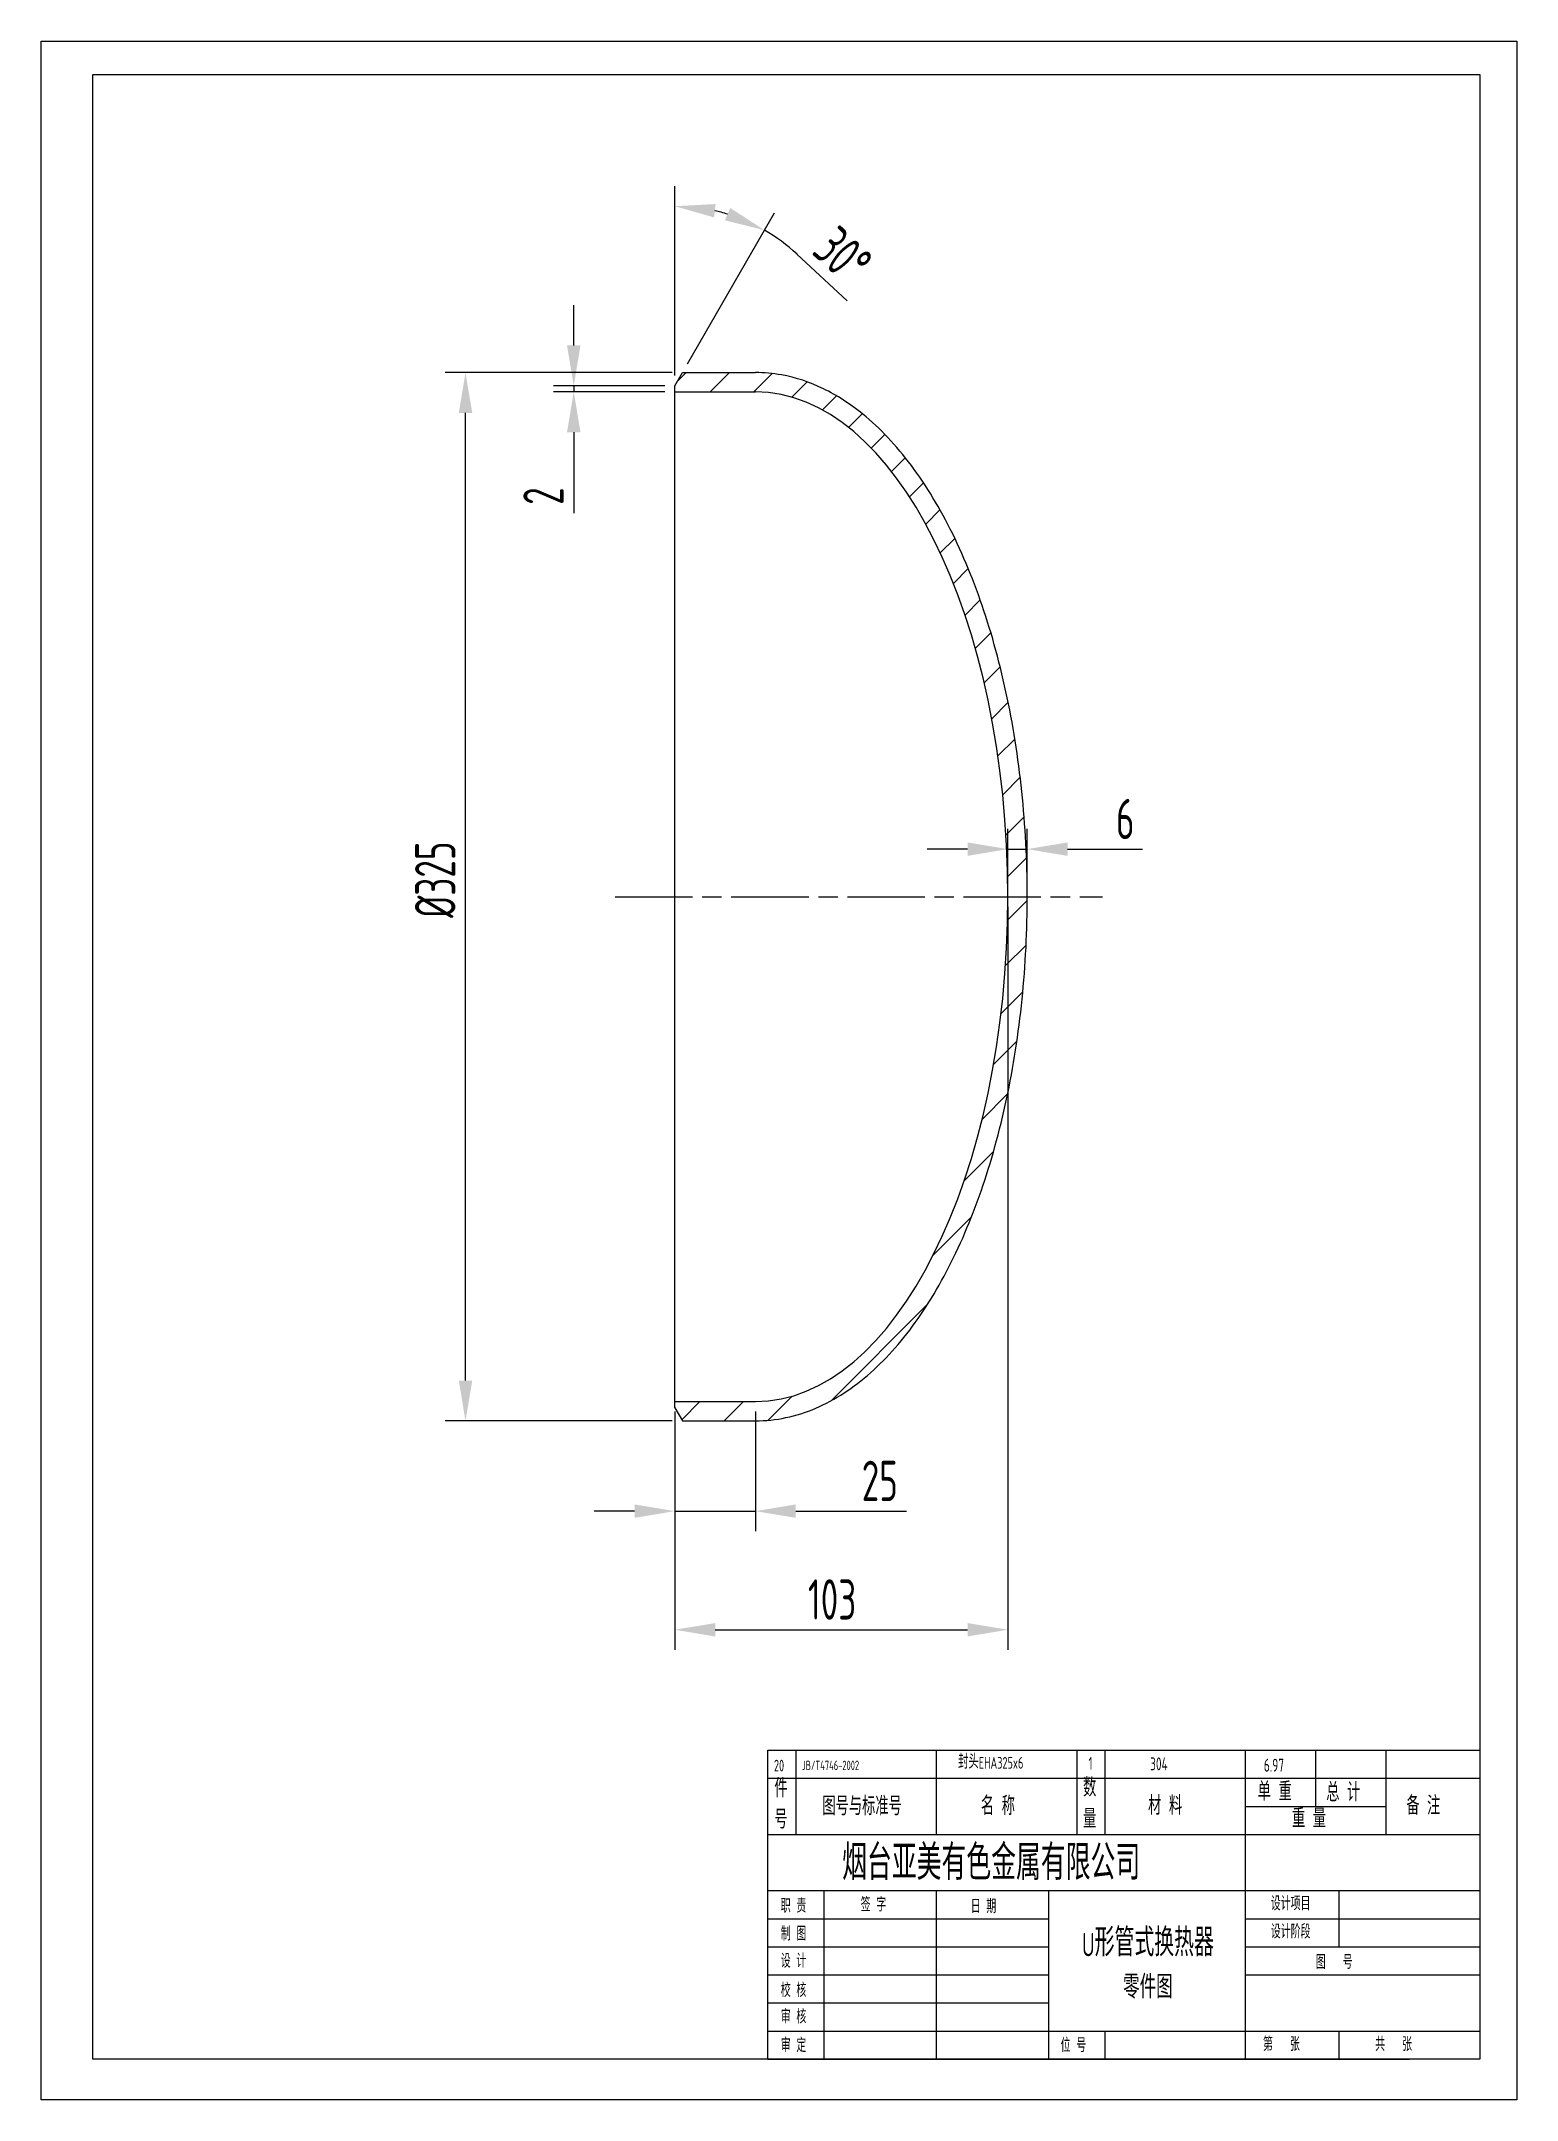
# Model space of a CAD drawing. Extents: x 1875 to 8428, y 2369 to 7964.
# Drawn here: x 6410 to 6868, y 2371 to 3009 of the extents above; entities that cross this region are included whole.
import ezdxf

# ---------------------------------------------------------------- set-up
doc = ezdxf.new("R2010")
doc.units = 0
doc.linetypes.add('ACAD_ISO08W100', pattern=[36, 24, -3, 6, -3])
doc.layers.get('DEFPOINTS').update_dxf_attribs({"linetype": 'CONTINUOUS'})
for name, color, linetype in [('中心线', 1, 'ACAD_ISO08W100'), ('实线', 6, 'CONTINUOUS'), ('文本', 4, 'CONTINUOUS'), ('标注', 3, 'CONTINUOUS')]:
    doc.layers.add(name, color=color, linetype=linetype)
doc.styles.get("Standard").update_dxf_attribs({"font": 'isocp.shx', "width": 0.707, "bigfont": 'hztxt.shx'})
doc.dimstyles.new('ISO-25', dxfattribs={"dimtxt": 2.5, "dimasz": 2.5, "dimexe": 1.25, "dimexo": 0.625, "dimtad": 1, "dimtxsty": 'STANDARD', "dimcen": 2.5, "dimazin": 3, "dimtfac": 1, "dimtmove": 0, "dimatfit": 3})

msp = doc.modelspace()

# ---------------------------------------------------------------- texts
at = {"layer": '文本'}
for s, insert, char_height, width, attachment_point in [('20', (6637.489, 2476.649), 3.6288, 11.67825, 1), ('{\\H0.8333x;\\W5.3588; \\W0.707;封头\\H0.8x;EHA325x6}', (6680.656, 2478.41), 5.4432, 72.07799, 1), ('1', (6734.985, 2477.497), 4, 21.38125, 1), ('304', (6754.09, 2477.383), 4, 89.92699, 1), ('6.97', (6789.329, 2476.955), 4, 83.00953, 1), ('件\\P号', (6637.614, 2470.8), 5.806, 7.95157, 1), ('JB/T4746-2002', (6646.193, 2476.36), 2.90304, 43.46681, 1), ('数\\P量', (6733.29, 2471.005), 5.806, 7.95157, 1), ('单 重', (6787.407, 2469.744), 5.8061, 59.49103, 1), ('总 计', (6808.658, 2469.513), 5.8061, 59.49103, 1), ('图号与标准号', (6652.495, 2465.243), 5.8061, 42.28311, 1), ('名 称', (6701.618, 2465.288), 5.8061, 59.49103, 1), ('材 料', (6753.449, 2465.388), 5.8061, 59.49103, 1), ('备 注', (6833.463, 2465.388), 5.8061, 59.49103, 1), ('重 量', (6798.032, 2461.432), 5.8061, 59.49103, 1), ('烟台亚美有色金属有限公司', (6658.631, 2450.262), 10.8864, 148.05504, 1), ('职 责', (6639.598, 2433.579), 4.3546, 28.30187, 1), ('签 字', (6664.362, 2433.974), 4.3546, 23.63471, 1), ('日 期', (6698.467, 2433.412), 4.3546, 23.91607, 1), ('设计项目', (6791.473, 2434.307), 4.3546, 29.0304, 1), ('设计阶段', (6791.473, 2425.598), 4.3546, 29.0304, 1), ('制 图', (6639.598, 2424.935), 4.3546, 28.30187, 1), ('{\\H0.8267x;U}形管式换热器\\P{\\H0.8333x;零件图}', (6753.392, 2424.416), 8.70912, 58.39624, 2), ('设 计', (6639.598, 2416.513), 4.3546, 28.30187, 1), ('图   号', (6805.412, 2416.16), 4.3546, 59.49103, 1), ('校 核', (6639.598, 2407.426), 4.3546, 28.30187, 1), ('审 核', (6639.598, 2399.226), 4.3546, 28.30187, 1), ('审 定', (6639.598, 2390.36), 4.3546, 28.30187, 1), ('位 号', (6726.34, 2390.345), 4.3546, 16.2908, 1), ('第   张', (6789.049, 2390.694), 4.3546, 59.49103, 1), ('共   张', (6823.834, 2390.694), 4.3546, 59.49103, 1)]:
    msp.add_mtext(s, dxfattribs=dict(at, insert=insert, char_height=char_height, width=width, attachment_point=attachment_point))

# ---------------------------------------------------------------- blocks, each defined once
blk = doc.blocks.new('*D111')
at = {"layer": 'DEFPOINTS', "color": 0}
for p in [(6541.89, 2906.72), (6609.1, 2906.72), (6609.1, 2581.72)]:
    blk.add_point(p, dxfattribs=at)
at = {"layer": '标注', "color": 3}
for p, q in [((6605.98, 2906.72), (6535.64, 2906.72)), ((6541.89, 2594.22), (6541.89, 2894.22)), ((6605.98, 2581.72), (6535.64, 2581.72))]:
    blk.add_line(p, q, dxfattribs=at)
for points in [[(6539.81, 2894.22), (6543.98, 2894.22), (6541.89, 2906.72)], [(6539.81, 2594.22), (6543.98, 2594.22), (6541.89, 2581.72)]]:
    blk.add_solid(points, dxfattribs=at)
at = {"layer": '标注', "color": 4, "insert": (6532.52, 2749.5), "char_height": 12.5, "attachment_point": 5, "rotation": 90}
blk.add_mtext('%%c325', dxfattribs=at)
blk = doc.blocks.new('*D112')
at = {"layer": 'DEFPOINTS', "color": 0}
for p in [(6575.44, 2900.72), (6606.75, 2902.64), (6606.75, 2900.72)]:
    blk.add_point(p, dxfattribs=at)
at = {"layer": '标注', "color": 3}
for p, q in [((6575.44, 2915.14), (6575.44, 2927.64)), ((6603.62, 2902.64), (6569.19, 2902.64)), ((6603.62, 2900.72), (6569.19, 2900.72)), ((6575.44, 2902.64), (6575.44, 2900.72)), ((6575.44, 2888.22), (6575.44, 2863.16))]:
    blk.add_line(p, q, dxfattribs=at)
for points in [[(6573.35, 2915.14), (6577.52, 2915.14), (6575.44, 2902.64)], [(6573.35, 2888.22), (6577.52, 2888.22), (6575.44, 2900.72)]]:
    blk.add_solid(points, dxfattribs=at)
at = {"layer": '标注', "color": 4, "insert": (6566.06, 2868.43), "char_height": 12.5, "attachment_point": 5, "rotation": 90}
blk.add_mtext('2', dxfattribs=at)
blk = doc.blocks.new('*D113')
at = {"layer": 'DEFPOINTS', "color": 0}
for p in [(6716, 2758.97), (6710, 2744.22), (6716, 2744.22)]:
    blk.add_point(p, dxfattribs=at)
at = {"layer": '标注', "color": 3}
for p, q in [((6710, 2747.34), (6710, 2765.22)), ((6716, 2747.34), (6716, 2765.22)), ((6697.5, 2758.97), (6685, 2758.97)), ((6710, 2758.97), (6716, 2758.97)), ((6728.5, 2758.97), (6751.75, 2758.97))]:
    blk.add_line(p, q, dxfattribs=at)
for points in [[(6697.5, 2761.05), (6697.5, 2756.89), (6710, 2758.97)], [(6728.5, 2761.05), (6728.5, 2756.89), (6716, 2758.97)]]:
    blk.add_solid(points, dxfattribs=at)
at = {"layer": '标注', "color": 4, "insert": (6746.37, 2768.34), "char_height": 12.5, "attachment_point": 5}
blk.add_mtext('6', dxfattribs=at)
blk = doc.blocks.new('*D114')
at = {"layer": 'DEFPOINTS', "color": 0}
for p in [(6710, 2744.22), (6606.79, 2587.72), (6710, 2516.95)]:
    blk.add_point(p, dxfattribs=at)
at = {"layer": '标注', "color": 3}
for p, q in [((6710, 2741.09), (6710, 2510.7)), ((6606.79, 2584.59), (6606.79, 2510.7)), ((6619.29, 2516.95), (6697.5, 2516.95))]:
    blk.add_line(p, q, dxfattribs=at)
for points in [[(6619.29, 2519.03), (6619.29, 2514.87), (6606.79, 2516.95)], [(6697.5, 2519.03), (6697.5, 2514.87), (6710, 2516.95)]]:
    blk.add_solid(points, dxfattribs=at)
at = {"layer": '标注', "color": 4, "insert": (6655.51, 2526.33), "char_height": 12.5, "attachment_point": 5}
blk.add_mtext('103', dxfattribs=at)
blk = doc.blocks.new('*D115')
at = {"layer": 'DEFPOINTS', "color": 0}
for p in [(6606.79, 2587.72), (6631.75, 2587.72), (6631.75, 2553.73)]:
    blk.add_point(p, dxfattribs=at)
at = {"layer": '标注', "color": 3}
for p, q in [((6606.79, 2584.59), (6606.79, 2547.48)), ((6631.75, 2584.59), (6631.75, 2547.48)), ((6594.29, 2553.73), (6581.79, 2553.73)), ((6606.79, 2553.73), (6631.75, 2553.73)), ((6644.25, 2553.73), (6678.57, 2553.73))]:
    blk.add_line(p, q, dxfattribs=at)
for points in [[(6594.29, 2555.81), (6594.29, 2551.64), (6606.79, 2553.73)], [(6644.25, 2555.81), (6644.25, 2551.64), (6631.75, 2553.73)]]:
    blk.add_solid(points, dxfattribs=at)
at = {"layer": '标注', "color": 4, "insert": (6670.29, 2563.1), "char_height": 12.5, "attachment_point": 5}
blk.add_mtext('25', dxfattribs=at)
blk = doc.blocks.new('*D116')
at = {"layer": 'DEFPOINTS', "color": 0}
for p in [(6616.41, 2957.46), (6609.1, 2906.72), (6606.75, 2902.64), (6606.75, 2902.64), (6606.79, 2585.72)]:
    blk.add_point(p, dxfattribs=at)
at = {"layer": '标注', "color": 3}
for p, q in [((6606.75, 2905.77), (6606.74, 2964.55)), ((6610.66, 2909.43), (6637.7, 2956.26)), ((6644.63, 2943.42), (6660.22, 2928.94))]:
    blk.add_line(p, q, dxfattribs=at)
for start, end in [(72.89438, 77.11349), (47.10562, 60)]:
    blk.add_arc((6606.75, 2902.64), 55.66, start, end, dxfattribs=at)
for points in [[(6618.93, 2954.83), (6619.39, 2958.97), (6606.74, 2958.3)], [(6623.95, 2957.75), (6622.29, 2953.93), (6634.58, 2950.85)]]:
    blk.add_solid(points, dxfattribs=at)
at = {"layer": '标注', "color": 4, "insert": (6658.81, 2943.05), "char_height": 12.5, "attachment_point": 5, "rotation": 317.10562}
blk.add_mtext('30°', dxfattribs=at)

# ---------------------------------------------------------------- dimensions: what is measured, and where the dimension line sits
at = {"layer": '标注'}
dim = msp.add_angular_dim_2l(base=(6616.408, 2957.459), line1=((6606.747, 2902.643), (6609.1, 2906.719)), line2=((6606.791, 2585.719), (6606.747, 2902.643)), dimstyle='ISO-25', override={"dimscale": 5, "dimdec": 0, "dimdsep": 46, "dimclrd": 3, "dimclre": 3, "dimclrt": 4}, dxfattribs=at)
dim.commit()
dim.dimension.update_dxf_attribs({"geometry": '*D116', "text_midpoint": (6658.807, 2943.049)})
for base, p1, p2, text, picture, middle in [((6575.437, 2900.719), (6606.747, 2902.643), (6606.748, 2900.719), '2', '*D112', (6575.437, 2868.427)), ((6541.892, 2906.719), (6609.1, 2581.719), (6609.1, 2906.719), '%%c325', '*D111', (6541.892, 2749.503))]:
    dim = msp.add_linear_dim(base=base, p1=p1, p2=p2, angle=90, text=text, dimstyle='ISO-25', override={"dimscale": 5, "dimdsep": 46, "dimclrd": 3, "dimclre": 3, "dimclrt": 4}, dxfattribs=at)
    dim.commit()
    dim.dimension.update_dxf_attribs({"geometry": picture, "text_midpoint": middle, "dimtype": 160})
dim = msp.add_linear_dim(base=(6715.998, 2758.969), p1=(6709.998, 2744.219), p2=(6715.998, 2744.219), dimstyle='ISO-25', override={"dimscale": 5, "dimdsep": 46, "dimclrd": 3, "dimclre": 3, "dimclrt": 4}, dxfattribs=at)
dim.commit()
dim.dimension.update_dxf_attribs({"geometry": '*D113', "text_midpoint": (6746.374, 2768.344)})
for base, p2, text, picture, middle in [((6709.998, 2516.951), (6709.998, 2744.219), '103', '*D114', (6655.511, 2516.951)), ((6631.748, 2553.727), (6631.748, 2587.719), '25', '*D115', (6670.289, 2553.727))]:
    dim = msp.add_linear_dim(base=base, p1=(6606.791, 2587.719), p2=p2, text=text, dimstyle='ISO-25', override={"dimscale": 5, "dimdsep": 46, "dimclrd": 3, "dimclre": 3, "dimclrt": 4}, dxfattribs=at)
    dim.commit()
    dim.dimension.update_dxf_attribs({"geometry": picture, "text_midpoint": middle, "dimtype": 160})

# ---------------------------------------------------------------- hatches: boundary and pattern name
at = {"layer": '实线'}
h = msp.add_hatch(dxfattribs=at)
h.set_pattern_fill('ANSI31', color=256, scale=3, style=0)
h.set_pattern_definition([(45, (-7352.86, -1034.437), (-6.735192, 6.735192), [])])
edge = h.paths.add_edge_path()
edge.add_ellipse((6631.748, 2744.219), major_axis=(0, 156.5), ratio=0.5, start_angle=270, end_angle=360, ccw=False)
edge.add_line((6709.998, 2744.219), (6715.998, 2744.219))
edge.add_spline(control_points=[(6715.998, 2744.219), (6715.997, 2753.141), (6715.623, 2762.064), (6713.974, 2781.53), (6712.526, 2792.018), (6708.593, 2812.23), (6706.108, 2821.953), (6700.184, 2840.258), (6696.745, 2848.839), (6689.018, 2864.531), (6684.73, 2871.643), (6675.409, 2884.115), (6670.377, 2889.479), (6661.114, 2897.015), (6657.034, 2899.658), (6648.597, 2903.752), (6644.239, 2905.201), (6637.141, 2906.477), (6634.444, 2906.719), (6631.748, 2906.719)], knot_values=[4.7123891, 4.7123891, 4.7123891, 4.7123891, 4.8802075, 4.8802075, 5.0835275, 5.0835275, 5.2868474, 5.2868474, 5.4901674, 5.4901674, 5.6934874, 5.6934874, 5.8968073, 5.8968073, 6.0451786, 6.0451786, 6.1935499, 6.1935499, 6.2831853, 6.2831853, 6.2831853, 6.2831853], degree=3, periodic=0)
edge.add_line((6631.748, 2906.719), (6609.1, 2906.719))
edge.add_line((6609.1, 2906.719), (6606.747, 2902.643))
edge.add_line((6606.747, 2902.643), (6606.748, 2900.719))
edge.add_line((6606.748, 2900.719), (6631.748, 2900.719))
edge = h.paths.add_edge_path()
edge.add_spline(control_points=[(6631.748, 2581.719), (6634.91, 2581.719), (6638.072, 2582.053), (6644.323, 2583.372), (6647.41, 2584.356), (6653.458, 2586.937), (6656.417, 2588.533), (6664.868, 2594.047), (6670.139, 2598.74), (6679.967, 2609.961), (6684.527, 2616.491), (6692.834, 2631.123), (6696.582, 2639.226), (6703.159, 2656.693), (6705.988, 2666.058), (6710.635, 2685.69), (6712.453, 2695.956), (6715.013, 2716.989), (6715.756, 2727.754), (6715.981, 2740.444), (6715.998, 2742.331), (6715.998, 2744.219)], knot_values=[3.1415927, 3.1415927, 3.1415927, 3.1415927, 3.2467177, 3.2467177, 3.3518428, 3.3518428, 3.4569678, 3.4569678, 3.6602878, 3.6602878, 3.8636077, 3.8636077, 4.0669277, 4.0669277, 4.2702477, 4.2702477, 4.4735676, 4.4735676, 4.6768876, 4.6768876, 4.7123891, 4.7123891, 4.7123891, 4.7123891], degree=3, periodic=0)
edge.add_line((6715.998, 2744.219), (6709.998, 2744.219))
edge.add_ellipse((6631.748, 2744.219), major_axis=(0, 156.5), ratio=0.5, start_angle=180, end_angle=270, ccw=False)
edge.add_line((6631.748, 2587.719), (6606.791, 2587.719))
edge.add_line((6606.791, 2587.719), (6606.791, 2585.719))
edge.add_line((6606.791, 2585.719), (6609.1, 2581.719))
edge.add_line((6609.1, 2581.719), (6631.748, 2581.719))

# ---------------------------------------------------------------- linework, layer by layer
at = {"layer": '中心线'}
msp.add_line((6588.248, 2744.219), (6739.364, 2744.219), dxfattribs=at)
at = {"layer": '实线'}
for p, q in [((6606.747, 2902.643), (6609.1, 2906.719)), ((6609.1, 2906.719), (6631.748, 2906.719)), ((6606.791, 2585.719), (6606.747, 2902.643)), ((6606.748, 2900.719), (6631.748, 2900.719)), ((6606.791, 2587.719), (6631.748, 2587.719)), ((6606.791, 2585.719), (6609.1, 2581.719)), ((6609.1, 2581.719), (6631.748, 2581.719))]:
    msp.add_line(p, q, dxfattribs=at)
msp.add_ellipse((6631.748, 2744.219), major_axis=(0, 156.5), ratio=0.5, start_param=3.1415927, end_param=6.2831853, dxfattribs=at)
msp.add_open_spline([(6631.748, 2581.719), (6634.91, 2581.719), (6638.072, 2582.053), (6644.323, 2583.372), (6647.41, 2584.356), (6653.458, 2586.937), (6656.417, 2588.533), (6664.868, 2594.047), (6670.139, 2598.74), (6679.967, 2609.961), (6684.527, 2616.491), (6692.834, 2631.123), (6696.582, 2639.226), (6703.159, 2656.693), (6705.988, 2666.058), (6710.635, 2685.69), (6712.453, 2695.956), (6715.013, 2716.989), (6715.756, 2727.754), (6716.139, 2749.361), (6715.78, 2760.201), (6713.974, 2781.53), (6712.526, 2792.018), (6708.593, 2812.23), (6706.108, 2821.953), (6700.184, 2840.258), (6696.745, 2848.839), (6689.018, 2864.531), (6684.73, 2871.643), (6675.409, 2884.115), (6670.377, 2889.479), (6661.114, 2897.015), (6657.034, 2899.658), (6648.597, 2903.752), (6644.239, 2905.201), (6637.141, 2906.477), (6634.444, 2906.719), (6631.748, 2906.719)], degree=3, knots=[3.1415927, 3.1415927, 3.1415927, 3.1415927, 3.2467177, 3.2467177, 3.3518428, 3.3518428, 3.4569678, 3.4569678, 3.6602878, 3.6602878, 3.8636077, 3.8636077, 4.0669277, 4.0669277, 4.2702477, 4.2702477, 4.4735676, 4.4735676, 4.6768876, 4.6768876, 4.8802075, 4.8802075, 5.0835275, 5.0835275, 5.2868474, 5.2868474, 5.4901674, 5.4901674, 5.6934874, 5.6934874, 5.8968073, 5.8968073, 6.0451786, 6.0451786, 6.1935499, 6.1935499, 6.2831853, 6.2831853, 6.2831853, 6.2831853], dxfattribs=at)
at = {"layer": '标注'}
for p, q in [((6635.624, 2383.823), (6635.624, 2479.623)), ((6635.624, 2479.623), (6856.255, 2479.623)), ((6635.624, 2479.623), (6856.255, 2479.623)), ((6644.333, 2453.496), (6644.333, 2479.623)), ((6687.879, 2453.496), (6687.879, 2479.623)), ((6731.424, 2453.496), (6731.424, 2479.623)), ((6740.133, 2453.496), (6740.133, 2479.623)), ((6783.679, 2436.078), (6783.679, 2479.623)), ((6805.452, 2462.205), (6805.452, 2479.623)), ((6827.225, 2453.496), (6827.225, 2479.623)), ((6635.624, 2470.914), (6856.255, 2470.914)), ((6783.679, 2462.205), (6827.225, 2462.205)), ((6635.624, 2453.496), (6856.255, 2453.496)), ((6635.624, 2383.823), (6635.624, 2436.078)), ((6635.624, 2383.823), (6635.624, 2436.078)), ((6635.624, 2436.078), (6856.255, 2436.078)), ((6653.042, 2383.823), (6653.042, 2436.078)), ((6687.879, 2383.823), (6687.879, 2436.078)), ((6722.715, 2383.823), (6722.715, 2436.078)), ((6783.679, 2383.823), (6783.679, 2436.078)), ((6812.709, 2418.659), (6812.709, 2436.078)), ((6635.624, 2427.369), (6722.715, 2427.369)), ((6783.679, 2427.369), (6856.255, 2427.369)), ((6635.624, 2418.659), (6722.715, 2418.659)), ((6783.679, 2418.659), (6856.255, 2418.659)), ((6635.624, 2409.95), (6722.715, 2409.95)), ((6783.679, 2409.95), (6856.255, 2409.95)), ((6635.624, 2401.241), (6722.715, 2401.241)), ((6635.624, 2392.532), (6856.255, 2392.532)), ((6740.133, 2383.823), (6740.133, 2392.532)), ((6812.709, 2383.823), (6812.709, 2392.532)), ((6635.624, 2383.823), (6834.482, 2383.823))]:
    msp.add_line(p, q, dxfattribs=at)
for points in [[(6410.384, 3009.469), (6867.723, 3009.469), (6867.723, 2371.213), (6410.384, 2371.213)], [(6426.439, 2999.152), (6856.255, 2999.152), (6856.255, 2383.823), (6426.439, 2383.823)]]:
    msp.add_lwpolyline(points, close=True, dxfattribs=at)

msp.set_redraw_order([(e.dxf.handle, doc.entitydb.next_handle()) for e in msp.query("TEXT MTEXT ATTDEF DIMENSION ARC_DIMENSION")])  # texts and dimensions are drawn at this point

doc.saveas('drawing.dxf')
